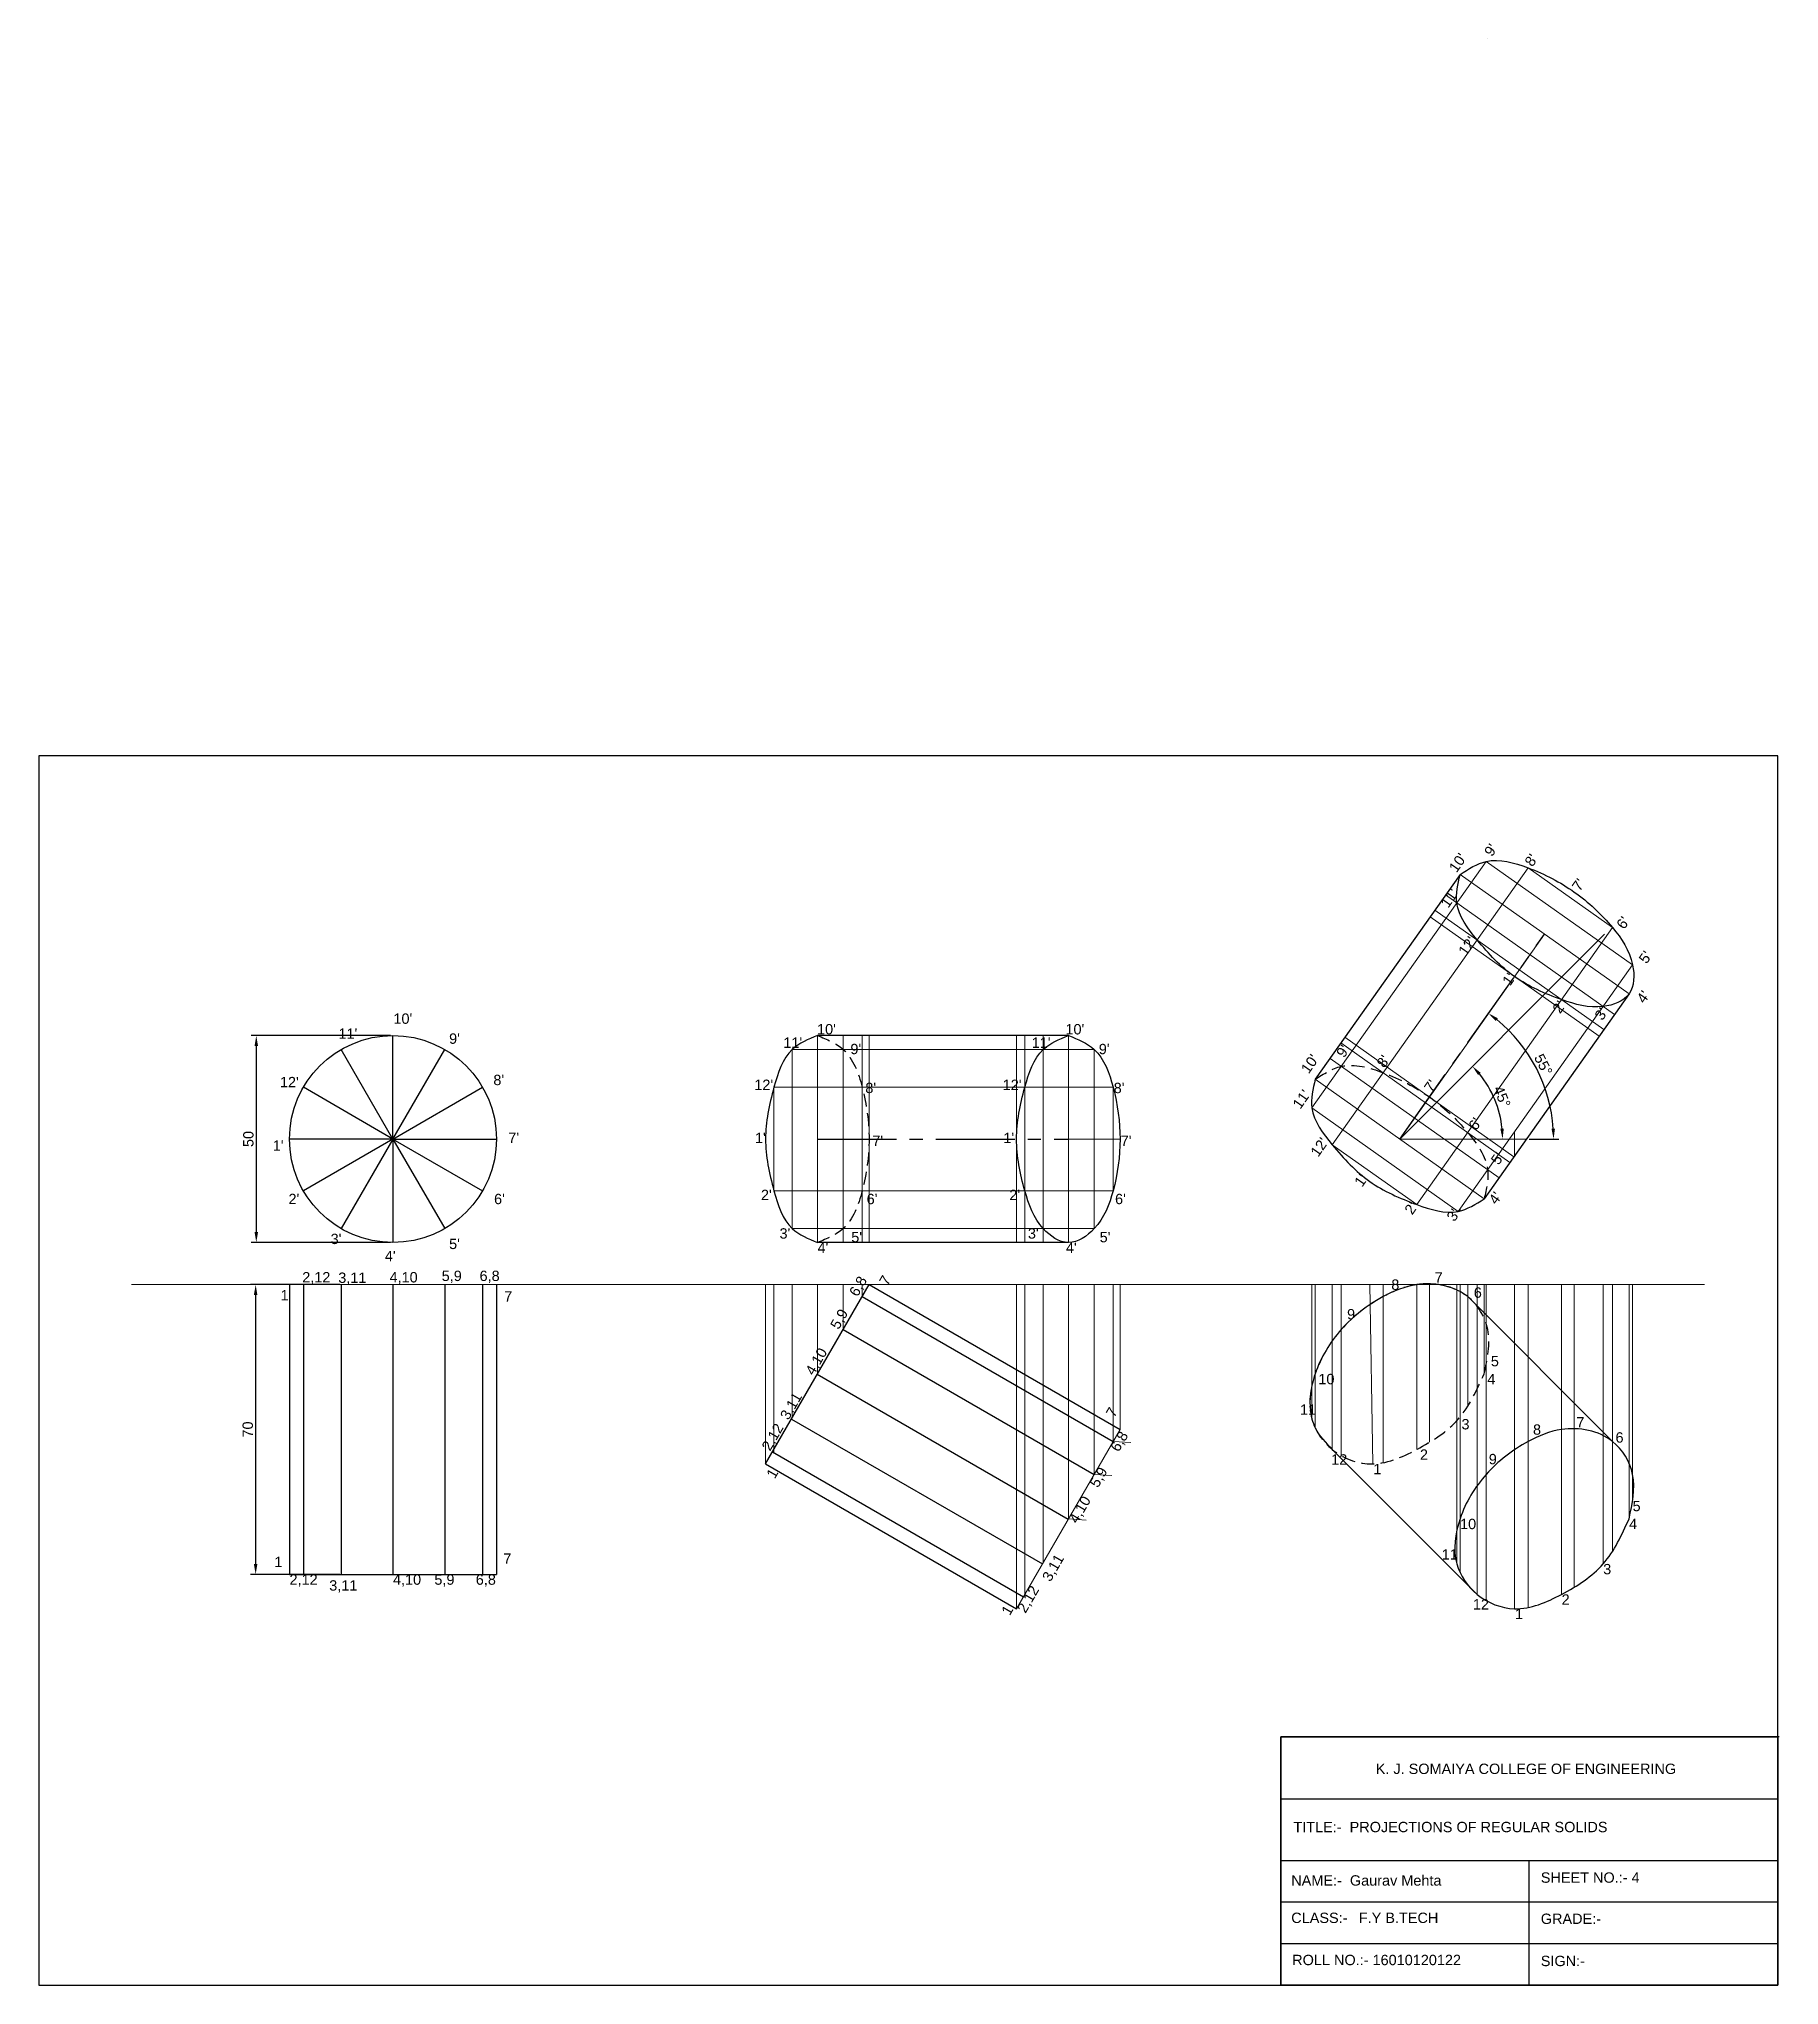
# Model space of a CAD drawing. Header units: millimetres. Extents: x 0 to 1400, y 0 to 500.
# Drawn here: x 500 to 920.3, y 30 to 500.2 of the extents above; entities that cross this region are included whole.
import ezdxf

# ---------------------------------------------------------------- set-up
doc = ezdxf.new("R2010")
doc.units = ezdxf.units.MM
doc.linetypes.add('CENTER2', pattern=[28.575, 19.05, -3.175, 3.175, -3.175])
doc.linetypes.add('HIDDEN2', pattern=[4.7625, 3.175, -1.5875])
doc.styles.get("Standard").update_dxf_attribs({"font": 'arial.ttf'})
doc.dimstyles.new('ISO-25', dxfattribs={"dimtxt": 2.5, "dimasz": 2.5, "dimexe": 1.25, "dimexo": 0.625, "dimtad": 1, "dimtxsty": 'Standard', "dimcen": 2.5, "dimadec": 0, "dimazin": 0, "dimtfac": 1, "dimtmove": 0, "dimatfit": 3, "dimfxl": 1, "dimarcsym": 0})

msp = doc.modelspace()

# ---------------------------------------------------------------- texts
at = {"char_height": 2.5, "attachment_point": 1}
for s, width, insert, rotation in [("9'", 4.65545, (848.919, 303.872), 55), ("10'", 4.65545, (840.383, 300.016), 55), ("8'", 4.65545, (858.693, 301.426), 55), ("7'", 4.65545, (870.129, 295.481), 55), ("11'", 4.65545, (838.372, 291.483), 55), ("6'", 4.65545, (880.854, 286.308), 55), ("12'", 4.65545, (842.69, 279.905), 55), ("5'", 4.65545, (886.263, 277.978), 55), ("1'", 4.65545, (853.304, 272.66), 55), ("4'", 4.65545, (885.732, 268.405), 55), ("2'", 4.65545, (865.408, 265.949), 55), ("3'", 4.65545, (875.589, 264.292), 55), ("10'", 4.65545, (804.645, 251.419), 55), ("9'", 4.65545, (813.181, 255.275), 55), ("8'", 4.65545, (822.955, 252.829), 55), ("11'", 4.65545, (802.634, 242.886), 55), ("7'", 4.65545, (834.391, 246.884), 55), ("6'", 4.65545, (845.116, 237.711), 55), ("12'", 4.65545, (806.953, 231.309), 55), ("5'", 4.65545, (850.526, 229.381), 55), ("1'", 4.65545, (817.566, 224.063), 55), ("4'", 4.65545, (849.994, 219.808), 55), ("2'", 4.65545, (829.67, 217.352), 55), ("3'", 4.65545, (839.851, 215.696), 55), ('6,8', 1.0004, (695.558, 197.365), 60), ('5,9', 1.0004, (690.985, 189.444), 60), ('4,10', 1.0004, (684.972, 178.361), 60), ('3,11', 1.0004, (678.878, 167.584), 60), ('2,12', 1.0004, (674.432, 160.105), 60), ('6,8', 6.31141, (758.644, 159.885), 60), ('1', 1.0004, (675.573, 153.392), 60), ('5,9', 6.31141, (753.644, 151.225), 60), ('4,10', 6.31141, (748.644, 142.565), 60), ('3,11', 1.0004, (742.169, 128.518), 60), ('2,12', 1.0004, (736.144, 120.914), 60), ('1', 1.0004, (732.336, 120.358), 60)]:
    msp.add_mtext_dynamic_manual_height_columns(s, width=width, gutter_width=12.5, heights=[0], dxfattribs=dict(at, insert=insert, rotation=rotation))
for s, width, insert in [("10'", 4.65545, (585.631, 264.728)), ("11'", 4.65545, (572.354, 261.111)), ("9'", 4.65545, (599.08, 259.906)), ("11'", 4.65545, (679.815, 258.928)), ("10'", 4.65545, (687.958, 262.175)), ("11'", 4.65545, (739.815, 258.928)), ("10'", 4.65545, (747.958, 262.175)), ("9'", 4.65545, (696.013, 257.395)), ("9'", 4.65545, (756.013, 257.395)), ("12'", 4.65545, (558.215, 249.402)), ("8'", 4.65545, (609.77, 249.918)), ("12'", 4.65545, (672.808, 248.75)), ("8'", 4.65545, (699.615, 247.984)), ("12'", 4.65545, (732.808, 248.75)), ("8'", 4.65545, (759.615, 247.984)), ("7'", 4.65545, (613.387, 235.97)), ("1'", 4.65545, (672.96, 235.9)), ("7'", 4.65545, (701.305, 235.207)), ("1'", 4.65545, (732.96, 235.9)), ("7'", 4.65545, (761.305, 235.207)), ("1'", 4.65545, (556.491, 234.075)), ("2'", 4.65545, (560.284, 221.16)), ("6'", 4.65545, (609.942, 221.16)), ("2'", 4.65545, (674.406, 222.135)), ("6'", 4.65545, (699.942, 221.16)), ("2'", 4.65545, (734.406, 222.135)), ("6'", 4.65545, (759.942, 221.16)), ("3'", 4.65545, (678.889, 212.846)), ("5'", 4.65545, (696.222, 211.951)), ("3'", 4.65545, (738.889, 212.846)), ("5'", 4.65545, (756.222, 211.951)), ("3'", 4.65545, (570.457, 211.517)), ("4'", 4.65545, (583.561, 207.384)), ("5'", 4.65545, (599.08, 210.311)), ("4'", 4.65545, (688.075, 209.396)), ("4'", 4.65545, (748.075, 209.396)), ('2,12', 1.0004, (563.606, 202.256)), ('3,11', 1.0004, (572.306, 202.144)), ('4,10', 1.0004, (584.687, 202.256)), ('5,9', 1.0004, (597.291, 202.59)), ('6,8', 1.0004, (606.438, 202.59)), ('7', 5.4972, (837.147, 202.208)), ('1', 1.0004, (558.364, 197.911)), ('7', 1.0004, (612.39, 197.633)), ('8', 5.4972, (826.668, 200.464)), ('6', 5.4972, (846.6, 198.551)), ('9', 5.4972, (815.983, 193.325)), ('5', 5.4972, (850.72, 181.985)), ('10', 5.4972, (809.051, 177.655)), ('4', 5.4972, (849.877, 177.655)), ('11', 5.4972, (804.621, 170.287)), ('3', 5.4972, (843.624, 166.74)), ('8', 5.4972, (860.899, 165.464)), ('7', 5.4972, (871.378, 167.208)), ('6', 5.4972, (880.831, 163.551)), ('12', 5.4972, (812.149, 158.235)), ('1', 5.4972, (822.317, 155.914)), ('2', 5.4972, (833.585, 159.398)), ('9', 5.4972, (850.214, 158.325)), ('5', 5.4972, (884.951, 146.985)), ('10', 5.4972, (843.281, 142.655)), ('4', 5.4972, (884.107, 142.655)), ('11', 5.4972, (838.852, 135.287)), ('3', 5.4972, (877.854, 131.74)), ('12', 5.4972, (846.38, 123.235)), ('2', 5.4972, (867.816, 124.398)), ('1', 5.4972, (856.548, 120.914)), ('\\pxt4;K. J. SOMAIYA COLLEGE OF ENGINEERING', 87.15588, (822.908, 83.497)), ('TITLE:-  PROJECTIONS OF REGULAR SOLIDS', 113.42918, (803.026, 69.436)), ('NAME:-  Gaurav Mehta', 60, (802.503, 56.53)), ('SHEET NO.:- 4', 53.55076, (862.777, 57.225)), ('GRADE:-', 60, (862.777, 47.268)), ('ROLL NO.:- 16010120122', 57.2652, (802.735, 37.312)), ('SIGN:-', 54.01441, (862.777, 37.08))]:
    msp.add_mtext_dynamic_manual_height_columns(s, width=width, gutter_width=12.5, heights=[0], dxfattribs=dict(at, insert=insert))
at = {"lineweight": 9, "char_height": 2.5, "attachment_point": 1, "rotation": 60}
for width, insert in [(1.0004, (702.827, 200.042)), (6.31141, (757.592, 168.183))]:
    msp.add_mtext_dynamic_manual_height_columns('7', width=width, gutter_width=12.5, heights=[0], dxfattribs=dict(at, insert=insert))
at = {"lineweight": 9, "char_height": 2.5, "attachment_point": 1}
for s, width, insert in [('1', 1.0004, (556.85, 133.463)), ('7', 6.31141, (612.183, 134.276)), ('2,12', 1.0004, (560.523, 129.216)), ('3,11', 1.0004, (570.12, 127.8)), ('4,10', 6.31141, (585.523, 129.216)), ('5,9', 6.31141, (595.523, 129.216)), ('6,8', 6.31141, (605.523, 129.216))]:
    msp.add_mtext_dynamic_manual_height_columns(s, width=width, gutter_width=12.5, heights=[0], dxfattribs=dict(at, insert=insert))
at = {"insert": (802.503, 47.5), "char_height": 2.5, "width": 53.08712, "attachment_point": 1}
msp.add_mtext('\\pxi-6.52933,l6.52933,t6.52933;CLASS:-^IF.Y B.TECH', dxfattribs=at)

# ---------------------------------------------------------------- blocks, each defined once
blk = doc.blocks.new('*U12')
blk.add_line((-12.5, 0), (12.5, 0))
blk = doc.blocks.new('*U13')
at = {"color": 0, "linetype": 'ByBlock', "lineweight": -2, "transparency": 16777216}
for p, rotation in [((585.52, 246.9), 89.99999999999993), ((579.27, 245.22), 119.9999999999999), ((591.77, 245.22), 59.99999999999994), ((574.7, 240.65), 149.9999999999999), ((596.35, 240.65), 29.99999999999996), ((573.02, 234.4), 180), ((574.7, 228.15), 209.9999999999999), ((579.27, 223.57), 239.9999999999998), ((585.52, 221.9), 269.9999999999998), ((591.77, 223.57), 299.9999999999998), ((596.35, 228.15), 329.9999999999998)]:
    blk.add_blockref('*U12', p, dxfattribs=dict(at, rotation=rotation))
blk.add_blockref('*U12', (598.02, 234.4), dxfattribs=at)
blk = doc.blocks.new('*D14')
at = {"color": 0, "lineweight": -2, "transparency": 16777216}
for p, q in [((572.68, 199.22), (551.1, 199.22)), ((552.35, 196.72), (552.35, 131.72)), ((572.68, 129.22), (551.1, 129.22))]:
    blk.add_line(p, q, dxfattribs=at)
at = {"color": 0, "transparency": 16777216}
for points in [[(551.93, 196.72), (552.77, 196.72), (552.35, 199.22)], [(551.93, 131.72), (552.77, 131.72), (552.35, 129.22)]]:
    blk.add_solid(points, dxfattribs=at)
at = {"layer": 'Defpoints', "color": 0, "transparency": 16777216}
for p in [(573.31, 199.22), (552.35, 129.22), (573.31, 129.22)]:
    blk.add_point(p, dxfattribs=at)
at = {"color": 0, "transparency": 16777216, "insert": (550.45, 164.22), "char_height": 2.5, "attachment_point": 5, "rotation": 90}
blk.add_mtext('70', dxfattribs=at)
blk = doc.blocks.new('*D15')
at = {"color": 0, "lineweight": -2, "transparency": 16777216}
for p, q in [((584.9, 259.4), (551.25, 259.4)), ((552.5, 256.9), (552.5, 211.9)), ((584.9, 209.4), (551.25, 209.4))]:
    blk.add_line(p, q, dxfattribs=at)
at = {"color": 0, "transparency": 16777216}
for points in [[(552.09, 256.9), (552.92, 256.9), (552.5, 259.4)], [(552.09, 211.9), (552.92, 211.9), (552.5, 209.4)]]:
    blk.add_solid(points, dxfattribs=at)
at = {"layer": 'Defpoints', "color": 0, "transparency": 16777216}
for p in [(585.52, 259.4), (552.5, 209.4), (585.52, 209.4)]:
    blk.add_point(p, dxfattribs=at)
at = {"color": 0, "transparency": 16777216, "insert": (550.6, 234.4), "char_height": 2.5, "attachment_point": 5, "rotation": 90}
blk.add_mtext('50', dxfattribs=at)
blk = doc.blocks.new('*D16')
at = {"color": 0, "lineweight": -2, "transparency": 16777216}
blk.add_arc((828.7, 234.4), 24.86, 5.7654, 39.2346, dxfattribs=at)
at = {"color": 0, "transparency": 16777216}
for points in [[(847.64, 249.84), (848.26, 250.4), (846.27, 251.97)], [(853.84, 236.91), (853.01, 236.87), (853.55, 234.4)]]:
    blk.add_solid(points, dxfattribs=at)
at = {"layer": 'Defpoints', "color": 0, "transparency": 16777216}
for p in [(878.19, 283.89), (852.7, 240.83), (828.7, 234.4), (828.7, 234.4), (859.31, 234.4)]:
    blk.add_point(p, dxfattribs=at)
at = {"color": 0, "transparency": 16777216, "insert": (853.41, 244.63), "char_height": 2.5, "attachment_point": 5, "rotation": 292.5}
blk.add_mtext('45°', dxfattribs=at)
blk = doc.blocks.new('*D17')
at = {"color": 0, "lineweight": -2, "transparency": 16777216}
blk.add_line((859.94, 234.4), (867.12, 234.4), dxfattribs=at)
blk.add_arc((828.7, 234.4), 37.17, 3.8544, 50.8835, dxfattribs=at)
at = {"color": 0, "transparency": 16777216}
for points in [[(851.89, 262.9), (852.4, 263.57), (850.15, 264.75)], [(866.2, 236.91), (865.37, 236.88), (865.87, 234.4)]]:
    blk.add_solid(points, dxfattribs=at)
at = {"layer": 'Defpoints', "color": 0, "transparency": 16777216}
for p in [(863.69, 283.89), (864, 246.03), (828.7, 234.4), (828.7, 234.4), (859.31, 234.4)]:
    blk.add_point(p, dxfattribs=at)
at = {"color": 0, "transparency": 16777216, "insert": (863.39, 252.35), "char_height": 2.5, "attachment_point": 5, "rotation": 297.369}
blk.add_mtext('55°', dxfattribs=at)

# ---------------------------------------------------------------- dimensions: what is measured, and where the dimension line sits
for base, line2, picture, middle in [((863.997, 246.033), ((828.696, 234.396), (863.694, 283.895)), '*D17', (863.389, 252.355)), ((852.705, 240.829), ((828.696, 234.396), (878.194, 283.893)), '*D16', (853.412, 244.633))]:
    dim = msp.add_angular_dim_2l(base=base, line1=((828.696, 234.396), (859.314, 234.396)), line2=line2, dimstyle='ISO-25')
    dim.commit()
    dim.dimension.update_dxf_attribs({"geometry": picture, "text_midpoint": middle})
for base, p1, p2, picture, middle in [((552.503, 209.396), (585.523, 259.396), (585.523, 209.396), '*D15', (550.602, 234.396)), ((552.349, 129.216), (573.307, 199.216), (573.307, 129.216), '*D14', (550.448, 164.216))]:
    dim = msp.add_linear_dim(base=base, p1=p1, p2=p2, angle=90, dimstyle='ISO-25')
    dim.commit()
    dim.dimension.update_dxf_attribs({"geometry": picture, "text_midpoint": middle})

# ---------------------------------------------------------------- linework, layer by layer
at = {"lineweight": 9}
for p, q in [((849.917, 500.17), (849.917, 500.17)), ((807.5, 241.919), (849.594, 301.455)), ((884.951, 276.456), (849.594, 301.455)), ((808.283, 248.829), (843.281, 298.327)), ((812.405, 233.006), (859.708, 299.908)), ((884.107, 269.462), (843.281, 298.327)), ((880.121, 285.475), (859.708, 299.908)), ((880.589, 264.486), (839.763, 293.352)), ((870.881, 294.058), (870.881, 294.059)), ((876.861, 259.213), (836.035, 288.079)), ((878.022, 260.855), (837.196, 289.721)), ((828.696, 234.396), (878.194, 283.893)), ((828.696, 234.396), (863.693, 283.893)), ((832.818, 218.573), (880.121, 285.475)), ((842.856, 216.921), (884.951, 276.456)), ((849.109, 219.963), (884.107, 269.462)), ((688.075, 259.396), (748.696, 259.396)), ((688.075, 209.396), (688.075, 259.396)), ((694.273, 209.396), (694.273, 259.396)), ((698.848, 209.396), (698.848, 259.396)), ((700.523, 209.396), (700.523, 259.396)), ((736.144, 209.396), (736.144, 259.396)), ((738.156, 209.396), (738.156, 259.396)), ((742.602, 209.396), (742.602, 259.396)), ((748.696, 209.396), (748.696, 259.396)), ((856.296, 230.127), (815.47, 258.993)), ((681.981, 256.046), (754.894, 256.046)), ((681.981, 212.745), (681.981, 256.046)), ((754.894, 212.745), (754.894, 256.046)), ((855.329, 228.759), (814.503, 257.625)), ((852.688, 225.024), (811.862, 253.889)), ((677.534, 246.896), (759.47, 246.896)), ((677.534, 221.896), (677.534, 246.896)), ((759.47, 221.896), (759.47, 246.896)), ((849.109, 219.963), (808.283, 248.829)), ((842.856, 216.921), (807.5, 241.919)), ((856.448, 236.143), (856.448, 230.342)), ((748.696, 234.396), (761.144, 234.396)), ((761.144, 234.395), (761.144, 234.396)), ((832.818, 218.573), (812.405, 233.006)), ((828.696, 234.396), (859.314, 234.396)), ((842.498, 232.264), (842.498, 232.228)), ((847.403, 234.396), (847.403, 234.364)), ((677.534, 221.896), (759.47, 221.896)), ((842.498, 217.174), (842.498, 216.853)), ((843.281, 217.521), (843.281, 217.021)), ((681.981, 212.745), (754.894, 212.745)), ((688.075, 209.396), (748.696, 209.396)), ((522.349, 199.216), (902.349, 199.216)), ((560.523, 199.216), (610.523, 199.216)), ((675.523, 155.914), (675.523, 199.216)), ((677.534, 158.62), (677.534, 199.216)), ((681.981, 167.1), (681.981, 199.216)), ((688.075, 177.655), (688.075, 199.216)), ((694.273, 188.39), (694.273, 199.216)), ((698.848, 196.315), (698.848, 199.216)), ((736.144, 120.914), (736.144, 199.216)), ((738.156, 123.62), (738.156, 199.216)), ((742.602, 132.1), (742.602, 199.216)), ((748.696, 142.655), (748.696, 199.216)), ((754.894, 153.39), (754.894, 199.216)), ((759.47, 161.315), (759.47, 199.216)), ((761.144, 164.216), (761.144, 199.216)), ((807.5, 199.216), (807.5, 166.74)), ((808.283, 199.216), (808.283, 164.631)), ((812.405, 199.216), (812.405, 159.398)), ((814.596, 199.216), (814.596, 157.898)), ((821.45, 199.216), (822.217, 155.914)), ((824.71, 199.216), (824.71, 156.204)), ((832.818, 199.216), (832.818, 159.398)), ((835.883, 199.403), (835.883, 161.126)), ((842.498, 199.216), (842.498, 131.74)), ((842.498, 199.216), (842.498, 155.914)), ((843.281, 199.216), (843.281, 129.631)), ((845.123, 199.216), (845.123, 169.819)), ((847.403, 199.216), (847.403, 124.398)), ((849.109, 199.216), (849.109, 177.655)), ((849.594, 199.216), (849.594, 122.898)), ((856.448, 199.216), (856.448, 120.914)), ((859.708, 199.216), (859.708, 121.204)), ((867.816, 199.216), (867.816, 124.398)), ((870.881, 199.216), (870.881, 126.126)), ((877.854, 199.216), (877.854, 131.74)), ((880.121, 199.216), (880.121, 134.819)), ((884.107, 199.216), (884.107, 142.655)), ((884.951, 199.216), (884.951, 146.985)), ((736.144, 120.914), (761.144, 164.216)), ((763.766, 161.081), (759.47, 161.315)), ((759.155, 153.093), (754.894, 153.39)), ((752.954, 142.353), (748.696, 142.655))]:
    msp.add_line(p, q, dxfattribs=at)
for p, q in [((843.281, 298.327), (808.283, 248.829)), ((884.107, 269.462), (849.109, 219.963)), ((748.696, 259.396), (688.075, 259.396)), ((748.696, 209.396), (688.075, 209.396)), ((560.523, 199.216), (560.523, 129.216)), ((563.872, 199.216), (563.872, 129.216)), ((573.023, 199.216), (573.023, 129.216)), ((585.523, 199.216), (585.523, 129.216)), ((598.023, 199.216), (598.023, 129.216)), ((607.173, 199.216), (607.173, 129.216)), ((610.523, 199.216), (610.523, 129.216)), ((675.523, 155.914), (700.523, 199.216)), ((700.523, 199.216), (761.144, 164.216)), ((698.848, 196.315), (759.47, 161.315)), ((845.123, 196.315), (880.121, 161.315)), ((694.273, 188.39), (754.894, 153.39)), ((688.023, 177.565), (748.644, 142.565)), ((681.773, 166.74), (742.394, 131.74)), ((675.523, 155.914), (736.144, 120.914)), ((677.197, 158.815), (737.819, 123.815)), ((812.405, 159.398), (847.403, 124.398)), ((560.523, 129.216), (610.523, 129.216)), ((800, 90), (920, 90)), ((800, 60), (800, 90)), ((800, 30), (800, 90)), ((920, 90), (920, 60)), ((800, 75), (920, 75)), ((920, 60), (800, 60)), ((860, 30), (860, 60)), ((920, 60), (920, 30)), ((920, 50), (800, 50)), ((920, 40), (800, 40)), ((920, 30), (800, 30)), ((920, 30), (800, 30))]:
    msp.add_line(p, q)
at = {"linetype": 'CENTER2'}
for p, q in [((828.696, 234.396), (863.694, 283.895)), ((688.075, 234.396), (748.696, 234.396))]:
    msp.add_line(p, q, dxfattribs=at)
msp.add_lwpolyline([(500, 30), (920, 30), (920, 327), (500, 327)], close=True)
msp.add_lwpolyline([(920.336, 90), (800, 90), (800, 30)])
msp.add_circle((585.523, 234.396), 25)
for points in [[(843.281, 298.327), (842.498, 291.418), (847.403, 282.504), (856.448, 273.646), (867.816, 268.072), (877.854, 266.419), (884.107, 269.462), (884.951, 276.456), (880.121, 285.475), (870.881, 294.059), (859.708, 299.908), (849.594, 301.455), (843.281, 298.327)], [(688.075, 259.396), (681.981, 256.046), (677.534, 246.896), (675.523, 234.396), (677.534, 221.896), (681.981, 212.745), (688.075, 209.396)], [(748.696, 259.396), (742.602, 256.046), (738.156, 246.896), (736.144, 234.396), (738.156, 221.896), (742.602, 212.745), (748.696, 209.396), (754.894, 212.745), (759.47, 221.896), (761.144, 234.396), (759.47, 246.896), (754.894, 256.046), (748.696, 259.396)], [(808.283, 248.829), (807.5, 241.919), (812.405, 233.006), (821.45, 224.147), (832.818, 218.573), (842.856, 216.921), (849.109, 219.963)], [(845.123, 196.315), (843.281, 197.532), (842.498, 197.927), (838.12, 199.216), (832.818, 199.216), (824.71, 196.315), (821.535, 194.397), (814.596, 188.39), (808.283, 177.655), (807.5, 174.857), (807.5, 166.74), (808.283, 164.631), (812.405, 159.398)], [(884.107, 142.655), (877.854, 131.74), (867.816, 124.398), (856.448, 120.914), (847.403, 124.398), (842.498, 131.74), (843.281, 142.655), (849.594, 153.39), (859.708, 161.315), (867.816, 164.216), (880.121, 161.315), (884.951, 153.39), (884.107, 142.655)]]:
    msp.add_spline(points, degree=3)
at = {"linetype": 'HIDDEN2'}
for points in [[(688.075, 259.396), (694.273, 256.046), (698.848, 246.896), (700.523, 234.396), (698.848, 221.896), (694.273, 212.745), (688.075, 209.396)], [(808.283, 248.829), (814.596, 251.956), (824.71, 250.409), (835.883, 244.56), (845.123, 235.976), (849.953, 226.957), (849.109, 219.963)], [(849.109, 177.655), (842.856, 166.74), (832.818, 159.398), (821.45, 155.914), (812.405, 159.398), (807.5, 166.74), (808.283, 177.655), (814.596, 188.39), (824.71, 196.315), (832.818, 199.216), (845.123, 196.315), (849.953, 188.39), (849.109, 177.655)]]:
    msp.add_spline(points, degree=3, dxfattribs=at)

# ---------------------------------------------------------------- block references
at = {"lineweight": 9}
msp.add_blockref('*U13', (0, 0), dxfattribs=at)

msp.set_redraw_order([(e.dxf.handle, doc.entitydb.next_handle()) for e in msp.query("TEXT MTEXT ATTDEF DIMENSION ARC_DIMENSION")])  # texts and dimensions are drawn at this point

doc.saveas('drawing.dxf')
